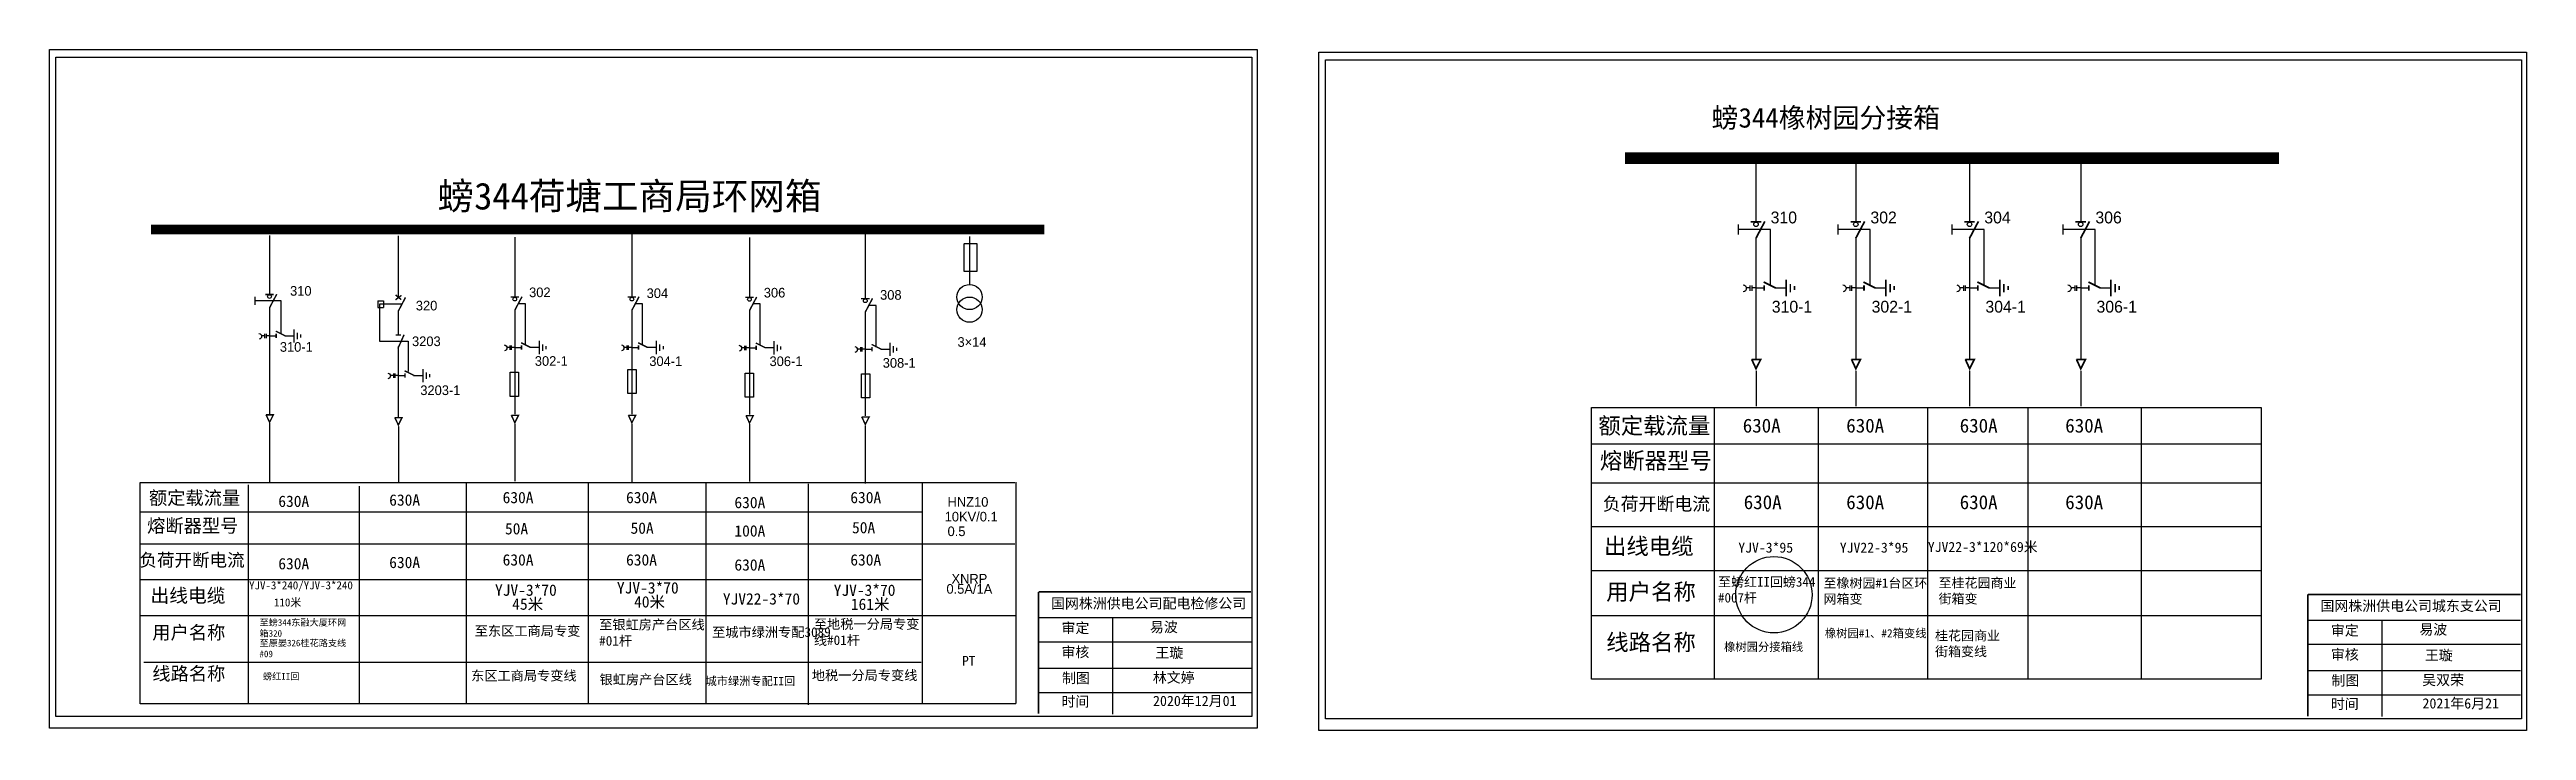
# Model space of a CAD drawing. Extents: x 27 to 779, y -100 to 136.
# Drawn here: x 27 to 403.9, y -99.7 to 4 of the extents above; entities that cross this region are included whole.
import ezdxf

# ---------------------------------------------------------------- set-up
doc = ezdxf.new("R2010")
doc.units = 0
doc.header["$LTSCALE"] = 0.774411
doc.linetypes.add('ACAD_ISO02W100', pattern=[15, 12, -3])
doc.linetypes.add('CENTER', pattern=[50.8, 31.75, -6.35, 6.35, -6.35])
doc.layers.get('0').update_dxf_attribs({"linetype": 'CONTINUOUS'})
doc.layers.add('2', color=7, linetype='CONTINUOUS')
doc.styles.add('hztxt_txtstyle_0.00_0_0', font='simkai.ttf')
doc.styles.add('hztxt_txtstyle_1.80_0_0', font='', dxfattribs={"height": 1.8, "bigfont": 'hztxt.shx'})
doc.styles.add('hztxt_txtstyle_2.70_0_0', font='simkai.ttf', dxfattribs={"height": 2.7})
doc.styles.add('hztxt_txtstyle_4.54_0_0', font='', dxfattribs={"height": 4.541125, "bigfont": 'hztxt.shx'})
doc.styles.add('hztxt_txtstyle_4.76_0_0', font='', dxfattribs={"height": 4.761483, "bigfont": 'hztxt.shx'})
doc.styles.get("Standard").update_dxf_attribs({"font": '', "height": 2.5})
doc.styles.add('字体', font='simkai_0.ttf', dxfattribs={"height": 2.5})
doc.styles.get('hztxt_txtstyle_1.80_0_0').set_extended_font_data('hztxt')
doc.styles.get('hztxt_txtstyle_4.54_0_0').set_extended_font_data('hztxt')
doc.styles.get('hztxt_txtstyle_4.76_0_0').set_extended_font_data('hztxt')
doc.styles.get('Standard').set_extended_font_data('SimSun')

msp = doc.modelspace()

# ---------------------------------------------------------------- texts
at = {"style": 'hztxt_txtstyle_1.80_0_0'}
for s, height, p in [('310', 1.8, (288.91, -22.48)), ('302', 1.8, (304.1, -22.48)), ('304', 1.8, (321.43, -22.48)), ('306', 1.8, (338.34, -22.48)), ('310', 1.467, (63.57, -33.49)), ('302', 1.467, (99.95, -33.71)), ('304', 1.467, (117.84, -33.84)), ('306', 1.467, (135.67, -33.76)), ('308', 1.467, (153.37, -34.1)), ('320', 1.467, (82.71, -35.73)), ('310-1', 1.8, (289.09, -36.06)), ('302-1', 1.8, (304.28, -36.06)), ('304-1', 1.8, (321.6, -36.06)), ('306-1', 1.8, (338.51, -36.06)), ('310-1', 1.467, (62.01, -42.02)), ('3203', 1.467, (82.13, -41.16)), ('3×14', 1.467, (165.15, -41.27)), ('302-1', 1.467, (100.82, -44.16)), ('304-1', 1.467, (118.24, -44.19)), ('306-1', 1.467, (136.54, -44.2)), ('308-1', 1.467, (153.77, -44.45)), ('3203-1', 1.467, (83.39, -48.61)), ('10KV/0.1', 1.467, (163.2, -67.85)), ('HNZ10', 1.467, (163.64, -65.61)), ('0.5', 1.467, (163.64, -70.08)), ('0.5A/1A', 1.467, (163.47, -78.85)), ('XNRP', 1.467, (164.24, -77.31))]:
    msp.add_text(s, height=height, dxfattribs=at).set_placement(p)
at = {"attachment_point": 1}
for s, insert, char_height, width, style in [('{\\fSimSun|b0|i0|c134|p2;螃344橡树园分接箱}', (279.93, -4.9), 3, 89.4921, 'hztxt_txtstyle_0.00_0_0'), ('{\\fSimSun|b0|i0|c134|p2;螃344荷塘工商局环网箱}', (86.02, -16.28), 4.0812, 120.5132, 'hztxt_txtstyle_2.70_0_0')]:
    msp.add_mtext(s, dxfattribs=dict(at, insert=insert, char_height=char_height, width=width, style=style))
at = {"linetype": 'Continuous', "attachment_point": 1}
for s, insert, char_height, width in [('额定载流量', (262.69, -52.02), 2.5, 18.9637), ('熔断器型号', (262.92, -57.35), 2.5, 19.2014), ('负荷开断电流', (263.35, -64.17), 2, 22.8184), ('出线电缆', (263.55, -70.36), 2.5, 17.513), ('用户名称', (263.89, -77.3), 2.5, 17.0432), ('线路名称', (263.89, -84.98), 2.5, 17.0432)]:
    msp.add_mtext(s, dxfattribs=dict(at, insert=insert, char_height=char_height, width=width))
for s, insert, char_height, width, style in [('{\\fKaiTi_GB2312|b0|i0|c134|p49;630A}', (284.67, -52.2), 2.1195, 17.0432, 'hztxt_txtstyle_0.00_0_0'), ('{\\fKaiTi_GB2312|b0|i0|c134|p49;630A}', (300.42, -52.2), 2.1195, 17.0432, 'hztxt_txtstyle_0.00_0_0'), ('{\\fKaiTi_GB2312|b0|i0|c134|p49;630A}', (317.69, -52.2), 2.1195, 17.0432, 'hztxt_txtstyle_0.00_0_0'), ('{\\fKaiTi_GB2312|b0|i0|c134|p49;630A}', (333.75, -52.2), 2.1195, 17.0432, 'hztxt_txtstyle_0.00_0_0'), ('{\\fSimSun|b0|i0|c134|p2;额定载流量}', (42.09, -63.24), 2.0372, 15.6856, 'hztxt_txtstyle_0.00_0_0'), ('{\\fSimSun|b0|i0|c134|p2;630A}', (61.78, -63.91), 1.7271, 13.8878, 'hztxt_txtstyle_0.00_0_0'), ('{\\fSimSun|b0|i0|c134|p2;630A}', (78.66, -63.72), 1.7271, 13.8878, 'hztxt_txtstyle_0.00_0_0'), ('{\\fSimSun|b0|i0|c134|p2;630A}', (95.92, -63.34), 1.7271, 13.8878, 'hztxt_txtstyle_0.00_0_0'), ('{\\fSimSun|b0|i0|c134|p2;630A}', (114.71, -63.34), 1.7271, 13.8878, 'hztxt_txtstyle_0.00_0_0'), ('{\\fSimSun|b0|i0|c134|p2;630A}', (148.84, -63.34), 1.7271, 13.8878, 'hztxt_txtstyle_0.00_0_0'), ('{\\fKaiTi_GB2312|b0|i0|c134|p49;630A}', (284.82, -63.86), 2.1195, 17.0432, 'hztxt_txtstyle_0.00_0_0'), ('{\\fKaiTi_GB2312|b0|i0|c134|p49;630A}', (300.42, -63.86), 2.1195, 17.0432, 'hztxt_txtstyle_0.00_0_0'), ('{\\fKaiTi_GB2312|b0|i0|c134|p49;630A}', (317.69, -63.86), 2.1195, 17.0432, 'hztxt_txtstyle_0.00_0_0'), ('{\\fKaiTi_GB2312|b0|i0|c134|p49;630A}', (333.75, -63.86), 2.1195, 17.0432, 'hztxt_txtstyle_0.00_0_0'), ('{\\fSimSun|b0|i0|c134|p2;熔断器型号}', (41.81, -67.48), 2.0372, 16.269, 'hztxt_txtstyle_0.00_0_0'), ('{\\fSimSun|b0|i0|c134|p2;630A}', (131.2, -64.1), 1.7271, 13.8878, 'hztxt_txtstyle_0.00_0_0'), ('{\\fSimSun|b0|i0|c134|p2;50A}', (96.28, -68.09), 1.7271, 13.8878, 'hztxt_txtstyle_0.00_0_0'), ('{\\fSimSun|b0|i0|c134|p2;50A}', (115.39, -68), 1.7271, 13.8878, 'hztxt_txtstyle_0.00_0_0'), ('{\\fSimSun|b0|i0|c134|p2;100A}', (131.2, -68.42), 1.7271, 13.8878, 'hztxt_txtstyle_0.00_0_0'), ('{\\fSimSun|b0|i0|c134|p2;50A}', (149.1, -67.92), 1.7271, 13.8878, 'hztxt_txtstyle_0.00_0_0'), ('{\\fSimSun|b0|i0|c134|p2;YJV-3*95}', (283.99, -71.06), 1.5333, 17.7099, 'hztxt_txtstyle_0.00_0_0'), ('{\\fSimSun|b0|i0|c134|p2;YJV22-3*95}', (299.44, -71.06), 1.5333, 17.7099, 'hztxt_txtstyle_0.00_0_0'), ('{\\fSimSun|b0|i0|c134|p2;YJV22-3*120*69米}', (312.84, -70.96), 1.5333, 17.7099, 'hztxt_txtstyle_0.00_0_0'), ('{\\fSimSun|b0|i0|c134|p2;\\H0.96x;负荷开断电流}', (40.65, -72.74), 2.0372, 18.6276, 'hztxt_txtstyle_0.00_0_0'), ('{\\fSimSun|b0|i0|c134|p2;630A}', (61.78, -73.41), 1.7271, 13.8878, 'hztxt_txtstyle_0.00_0_0'), ('{\\fSimSun|b0|i0|c134|p2;630A}', (78.66, -73.22), 1.7271, 13.8878, 'hztxt_txtstyle_0.00_0_0'), ('{\\fSimSun|b0|i0|c134|p2;630A}', (95.92, -72.83), 1.7271, 13.8878, 'hztxt_txtstyle_0.00_0_0'), ('{\\fSimSun|b0|i0|c134|p2;630A}', (114.71, -72.83), 1.7271, 13.8878, 'hztxt_txtstyle_0.00_0_0'), ('{\\fSimSun|b0|i0|c134|p2;630A}', (131.2, -73.6), 1.7271, 13.8878, 'hztxt_txtstyle_0.00_0_0'), ('{\\fSimSun|b0|i0|c134|p2;630A}', (148.84, -72.83), 1.7271, 13.8878, 'hztxt_txtstyle_0.00_0_0'), ('{\\fSimSun|b0|i0|c134|p2;出线电缆}', (42.32, -78.08), 2.0933, 14.2706, 'hztxt_txtstyle_0.00_0_0'), ('{\\fSimSun|b0|i0|c134|p2;YJV-3*240/YJV-3*240}', (57.33, -76.96), 1.2223, 13.8878, 'hztxt_txtstyle_0.00_0_0'), ('{\\fSimSun|b0|i0|c134|p2;YJV-3*70}', (94.76, -77.44), 1.7271, 13.8878, 'hztxt_txtstyle_0.00_0_0'), ('{\\fSimSun|b0|i0|c134|p2;YJV-3*70}', (113.32, -77.09), 1.7271, 13.8878, 'hztxt_txtstyle_0.00_0_0'), ('{\\fSimSun|b0|i0|c134|p2;40米}', (115.93, -79.22), 1.7271, 13.8878, 'hztxt_txtstyle_0.00_0_0'), ('{\\fSimSun|b0|i0|c134|p2;YJV22-3*70}', (129.44, -78.77), 1.7271, 13.8878, 'hztxt_txtstyle_0.00_0_0'), ('{\\fSimSun|b0|i0|c134|p2;YJV-3*70}', (146.31, -77.45), 1.7271, 13.8878, 'hztxt_txtstyle_0.00_0_0'), ('{\\fSimSun|b0|i0|c134|p2;至螃红II回螃344\\P#007杆}', (280.91, -76.32), 1.4485, 15.7195, 'hztxt_txtstyle_4.76_0_0'), ('{\\fSimSun|b0|i0|c134|p2;至橡树园#1台区环网箱变}', (296.96, -76.5), 1.4485, 15.8026, 'hztxt_txtstyle_4.54_0_0'), ('{\\fSimSun|b0|i0|c134|p2;至桂花园商业\\P街箱变}', (314.47, -76.47), 1.4485, 20.9978, 'hztxt_txtstyle_0.00_0_0'), ('{\\fSimSun|b0|i0|c134|p2;至螃344东融大厦环网箱320}', (58.92, -82.73), 0.9969, 13.2847, 'hztxt_txtstyle_0.00_0_0'), ('{\\fSimSun|b0|i0|c134|p2;110米}', (61.12, -79.56), 1.2223, 13.8878, 'hztxt_txtstyle_0.00_0_0'), ('{\\fSimSun|b0|i0|c134|p2;45米}', (97.38, -79.56), 1.7271, 13.8878, 'hztxt_txtstyle_0.00_0_0'), ('{\\fSimSun|b0|i0|c134|p2;至银虹房产台区线#01杆}', (110.61, -82.82), 1.4725, 17.1217, 'hztxt_txtstyle_0.00_0_0'), ('{\\fSimSun|b0|i0|c134|p2;至地税一分局专变\\P线#01杆}', (143.29, -82.73), 1.4725, 22.4369, 'hztxt_txtstyle_0.00_0_0'), ('{\\fSimSun|b0|i0|c134|p2;161米}', (148.92, -79.58), 1.7271, 13.8878, 'hztxt_txtstyle_0.00_0_0'), ('国网株洲供电公司配电检修公司', (179.38, -79.54), 1.556, 42.5397, '字体'), ('{\\fSimSun|b0|i0|c134|p2;易波}', (194.44, -83.14), 1.556, 12.1686, '字体'), ('国网株洲供电公司城东支公司', (372.59, -79.92), 1.556, 42.5397, '字体'), ('{\\fSimSun|b0|i0|c134|p2;用户名称}', (42.6, -83.73), 2.0372, 13.8878, 'hztxt_txtstyle_0.00_0_0'), ('{\\fSimSun|b0|i0|c134|p2;至原晏326桂花路支线#09}', (58.92, -85.85), 0.9969, 13.2847, 'hztxt_txtstyle_0.00_0_0'), ('{\\fSimSun|b0|i0|c134|p2;至东区工商局专变}', (91.68, -83.78), 1.4725, 17.1217, 'hztxt_txtstyle_0.00_0_0'), ('{\\fSimSun|b0|i0|c134|p2;至城市绿洲专配3089}', (127.8, -83.96), 1.4725, 17.1217, 'hztxt_txtstyle_0.00_0_0'), ('审定', (180.97, -83.28), 1.556, 12.1686, '字体'), ('审核', (180.97, -86.94), 1.556, 12.1686, '字体'), ('{\\fSimSun|b0|i0|c134|p2;橡树园分接箱线}', (281.82, -86.31), 1.2608, 15.3251, 'hztxt_txtstyle_0.00_0_0'), ('{\\fSimSun|b0|i0|c134|p2;橡树园#1、#2箱变线}', (297.17, -84.24), 1.2608, 15.3251, 'hztxt_txtstyle_0.00_0_0'), ('{\\fSimSun|b0|i0|c134|p2;桂花园商业\\P街箱变线}', (313.94, -84.5), 1.4485, 20.9978, 'hztxt_txtstyle_0.00_0_0'), ('审定', (374.18, -83.66), 1.556, 12.1686, '字体'), ('{\\fSimSun|b0|i0|c134|p2;易波}', (387.65, -83.51), 1.556, 12.1686, '字体'), ('{\\fSimSun|b0|i0|c134|p2;线路名称}', (42.6, -89.99), 2.0372, 13.8878, 'hztxt_txtstyle_0.00_0_0'), ('{\\fSimSun|b0|i0|c134|p2;东区工商局专变线}', (91.12, -90.59), 1.4725, 17.1217, 'hztxt_txtstyle_0.00_0_0'), ('{\\fSimSun|b0|i0|c134|p2;地税一分局专变线}', (142.98, -90.53), 1.4725, 22.4369, 'hztxt_txtstyle_0.00_0_0'), ('{\\fSimSun|b0|i0|c134|p2;PT}', (165.87, -88.32), 1.4725, 11.4561, 'hztxt_txtstyle_0.00_0_0'), ('{\\fSimSun|b0|i0|c134|p2;王璇}', (195.27, -87.05), 1.556, 17.1438, '字体'), ('审核', (374.18, -87.32), 1.556, 12.1686, '字体'), ('{\\fSimSun|b0|i0|c134|p2;王璇}', (388.48, -87.43), 1.556, 17.1438, '字体'), ('{\\fSimSun|b0|i0|c134|p2;螃红II回}', (59.44, -90.93), 0.9969, 13.2847, 'hztxt_txtstyle_0.00_0_0'), ('{\\fSimSun|b0|i0|c134|p2;银虹房产台区线}', (110.67, -91.17), 1.4725, 17.1217, 'hztxt_txtstyle_0.00_0_0'), ('{\\fSimSun|b0|i0|c134|p2;城市绿洲专配II回}', (126.81, -91.52), 1.25, 16.1172, 'hztxt_txtstyle_0.00_0_0'), ('制图', (181.05, -90.9), 1.556, 12.1686, '字体'), ('{\\fSimSun|b0|i0|c134|p2;林文婷}', (194.87, -90.83), 1.556, 12.1686, '字体'), ('2020{\\fSimSun|b0|i0|c134|p2;年}12{\\fSimSun|b0|i0|c134|p2;月01}', (194.91, -94.38), 1.556, 13.5403, '字体'), ('制图', (374.26, -91.27), 1.556, 12.1686, '字体'), ('{\\fSimSun|b0|i0|c134|p2;吴双荣}', (388.08, -91.2), 1.556, 12.1686, '字体'), ('时间', (180.97, -94.47), 1.556, 12.1686, '字体'), ('时间', (374.18, -94.84), 1.556, 12.1686, '字体'), ('2021{\\fSimSun|b0|i0|c134|p2;年}6{\\fSimSun|b0|i0|c134|p2;月21}', (388.12, -94.76), 1.556, 12.1686, '字体')]:
    msp.add_mtext(s, dxfattribs=dict(at, insert=insert, char_height=char_height, width=width, style=style))

# ---------------------------------------------------------------- blocks, each defined once
blk = doc.blocks.new('JD')
for points in [[(-2, 0.2), (-2, -0.2), (2, 0.2), (2, -0.2)], [(1, -1.2), (1, -0.8), (-1, -1.2), (-1, -0.8)], [(-0.5, -1.8), (-0.5, -2.2), (0.5, -1.8), (0.5, -2.2)]]:
    blk.add_trace(points)

# ---------------------------------------------------------------- linework, layer by layer
for p, q in [((286.68, -13.1), (286.68, -22.22)), ((301.87, -13.1), (301.87, -22.22)), ((319.19, -13.1), (319.19, -22.22)), ((336.1, -13.1), (336.1, -22.22)), ((60.44, -24.31), (60.44, -33.28)), ((80.04, -24.36), (80.04, -33.78)), ((97.77, -24.59), (97.77, -33.66)), ((115.59, -23.64), (115.59, -33.66)), ((133.49, -24.64), (133.49, -33.7)), ((151.12, -23.9), (151.12, -33.92)), ((166.96, -24.48), (166.96, -31.85)), ((286.68, -24.67), (286.68, -43.13)), ((301.87, -24.67), (301.87, -43.13)), ((319.19, -24.67), (319.19, -43.13)), ((336.1, -24.67), (336.1, -43.13)), ((286.68, -32.31), (287.93, -32.31)), ((289.55, -32.27), (291.25, -32.27)), ((301.87, -32.31), (303.12, -32.31)), ((304.74, -32.27), (306.44, -32.27)), ((319.19, -32.31), (320.44, -32.31)), ((322.07, -32.27), (323.76, -32.27)), ((336.1, -32.31), (337.35, -32.31)), ((338.98, -32.27), (340.67, -32.27)), ((60.44, -35.28), (60.44, -51.59)), ((76.91, -34.29), (77.79, -34.29)), ((76.91, -34.29), (76.91, -35.27)), ((76.91, -35.27), (77.79, -35.27)), ((77.79, -34.29), (77.79, -35.27)), ((80.04, -35.78), (80.04, -39.42)), ((97.77, -35.66), (97.77, -51.51)), ((115.59, -35.66), (115.59, -51.51)), ((133.49, -35.71), (133.49, -51.56)), ((151.12, -35.92), (151.12, -51.77)), ((60.44, -39.62), (61.46, -39.62)), ((62.78, -39.59), (64.16, -39.59)), ((80.04, -41.24), (80.04, -51.97)), ((97.77, -41.37), (98.79, -41.37)), ((100.11, -41.34), (101.5, -41.34)), ((115.59, -41.37), (116.6, -41.37)), ((117.93, -41.34), (119.31, -41.34)), ((133.49, -41.42), (134.51, -41.42)), ((135.83, -41.39), (137.21, -41.39)), ((151.12, -41.63), (152.13, -41.63)), ((153.46, -41.6), (154.84, -41.6)), ((80.04, -45.64), (81.06, -45.64)), ((82.38, -45.62), (83.76, -45.62))]:
    msp.add_line(p, q)
at = {"linetype": 'ACAD_ISO02W100'}
for p, q in [((80.48, -34.8), (77.19, -34.8)), ((77.19, -34.8), (77.19, -40.4)), ((77.19, -40.4), (81.53, -40.4)), ((81.53, -40.4), (81.53, -45.01))]:
    msp.add_line(p, q, dxfattribs=at)
at = {"linetype": 'CENTER'}
for p, q in [((286.69, -44.9), (286.69, -50.32)), ((301.88, -44.9), (301.88, -50.32)), ((319.2, -44.9), (319.2, -50.32)), ((336.11, -44.9), (336.11, -50.32)), ((60.45, -52.91), (60.45, -61.93)), ((80.05, -53.41), (80.05, -61.88)), ((97.78, -53.01), (97.78, -61.73)), ((115.59, -53.01), (115.59, -61.83)), ((133.5, -53.06), (133.5, -61.78)), ((151.12, -53.27), (151.12, -62.09))]:
    msp.add_line(p, q, dxfattribs=at)
at = {"linetype": 'Continuous'}
for p, q in [((280.31, -50.59), (280.31, -91.86)), ((296.16, -50.59), (296.16, -91.86)), ((312.81, -50.59), (312.81, -91.86)), ((328.08, -50.59), (328.08, -91.86)), ((345.31, -50.59), (345.31, -91.86)), ((261.64, -56.03), (363.57, -56.03)), ((40.76, -61.91), (173.88, -61.91)), ((40.76, -95.61), (40.76, -61.91)), ((57.18, -62.27), (57.18, -95.6)), ((74.1, -62.49), (74.1, -95.58)), ((90.37, -61.97), (90.37, -95.6)), ((108.94, -61.97), (108.94, -95.6)), ((126.86, -61.99), (126.86, -95.62)), ((142.4, -62.11), (142.4, -95.74)), ((159.77, -61.93), (159.77, -95.63)), ((174.02, -61.85), (174.02, -95.56)), ((261.64, -61.97), (363.57, -61.97)), ((40.76, -66.41), (159.74, -66.41)), ((40.76, -71.25), (173.88, -71.25)), ((261.64, -68.61), (363.57, -68.61)), ((261.64, -75.33), (363.57, -75.33)), ((40.76, -76.66), (159.6, -76.66)), ((40.76, -82.14), (174.02, -82.14)), ((177.5, -82.47), (209.84, -82.47)), ((188.72, -82.47), (188.72, -97.17)), ((261.64, -82.17), (363.57, -82.17)), ((370.71, -82.85), (403.05, -82.85)), ((381.93, -82.85), (381.93, -97.55)), ((177.5, -86.15), (209.84, -86.15)), ((370.71, -86.53), (403.05, -86.53)), ((41.3, -89.25), (159.62, -89.25)), ((177.5, -90.17), (209.84, -90.17)), ((177.5, -93.86), (209.84, -93.86)), ((370.71, -90.55), (403.05, -90.55)), ((370.71, -94.24), (403.05, -94.24)), ((174.02, -95.61), (40.76, -95.61))]:
    msp.add_line(p, q, dxfattribs=at)
for points in [[(26.96, 3.98), (210.74, 3.98), (210.74, -99.29), (26.96, -99.29)], [(27.94, 2.81), (209.96, 2.81), (209.96, -97.52), (27.94, -97.52)], [(220.17, 3.6), (403.95, 3.6), (403.95, -99.66), (220.17, -99.66)], [(221.15, 2.43), (403.17, 2.43), (403.17, -97.9), (221.15, -97.9)], [(97.09, -45.14), (98.36, -45.14), (98.36, -48.81), (97.09, -48.81)], [(114.98, -44.7), (116.25, -44.7), (116.25, -48.37), (114.98, -48.37)], [(132.84, -45.28), (134.12, -45.28), (134.12, -48.95), (132.84, -48.95)], [(150.55, -45.39), (151.83, -45.39), (151.83, -49.05), (150.55, -49.05)], [(261.64, -50.51), (363.57, -50.51), (363.57, -91.87), (261.64, -91.87)]]:
    msp.add_lwpolyline(points, close=True, dxfattribs=at)
for points, const_width in [([(266.77, -12.54), (366.29, -12.54)], 1.8), ([(285.89, -22.25), (287.48, -22.25)], 0.27), ([(286.68, -24.74), (288.03, -22.18)], 0.27), ([(301.08, -22.25), (302.67, -22.25)], 0.27), ([(301.87, -24.74), (303.22, -22.18)], 0.27), ([(318.4, -22.25), (319.99, -22.25)], 0.27), ([(319.19, -24.74), (320.54, -22.18)], 0.27), ([(335.31, -22.25), (336.9, -22.25)], 0.27), ([(336.1, -24.74), (337.45, -22.18)], 0.27), ([(42.41, -23.42), (178.37, -23.42)], 1.47), ([(59.79, -33.31), (61.09, -33.31)], 0.22), ([(60.44, -35.34), (61.54, -33.26)], 0.22), ([(79.62, -34.11), (80.52, -33.44)], 0.22), ([(79.63, -33.37), (80.49, -34.09)], 0.22), ([(80.04, -35.84), (81.14, -33.75)], 0.22), ([(97.12, -33.69), (98.42, -33.69)], 0.22), ([(97.77, -35.71), (98.87, -33.63)], 0.22), ([(114.94, -33.69), (116.24, -33.69)], 0.22), ([(115.59, -35.71), (116.69, -33.63)], 0.22), ([(132.84, -33.73), (134.14, -33.73)], 0.22), ([(133.49, -35.76), (134.59, -33.68)], 0.22), ([(150.47, -33.95), (151.77, -33.95)], 0.22), ([(151.12, -35.98), (152.22, -33.89)], 0.22), ([(287.86, -31.41), (289.66, -32.31)], 0.27), ([(287.93, -31.89), (287.93, -32.72)], 0.27), ([(303.05, -31.41), (304.85, -32.31)], 0.27), ([(303.12, -31.89), (303.12, -32.72)], 0.27), ([(320.37, -31.41), (322.17, -32.31)], 0.27), ([(320.44, -31.89), (320.44, -32.72)], 0.27), ([(337.28, -31.41), (339.08, -32.31)], 0.27), ([(337.35, -31.89), (337.35, -32.72)], 0.27), ([(61.4, -38.88), (62.87, -39.62)], 0.22), ([(61.46, -39.28), (61.46, -39.95)], 0.22), ([(79.65, -39.48), (80.46, -39.48)], 0.22), ([(79.99, -41.51), (80.92, -39.43)], 0.22), ([(98.73, -40.64), (100.2, -41.37)], 0.22), ([(98.79, -41.03), (98.79, -41.71)], 0.22), ([(116.55, -40.64), (118.01, -41.37)], 0.22), ([(116.6, -41.03), (116.6, -41.71)], 0.22), ([(134.45, -40.68), (135.92, -41.42)], 0.22), ([(134.51, -41.08), (134.51, -41.75)], 0.22), ([(152.08, -40.9), (153.54, -41.63)], 0.22), ([(152.13, -41.29), (152.13, -41.97)], 0.22), ([(81, -44.91), (82.47, -45.64)], 0.22), ([(81.06, -45.31), (81.06, -45.98)], 0.22), ([(286.02, -43.21), (287.39, -43.21), (286.69, -44.6), (286.03, -43.18)], 0.27), ([(301.21, -43.21), (302.58, -43.21), (301.88, -44.6), (301.22, -43.18)], 0.27), ([(318.53, -43.21), (319.9, -43.21), (319.2, -44.6), (318.55, -43.18)], 0.27), ([(335.44, -43.21), (336.82, -43.21), (336.11, -44.6), (335.46, -43.18)], 0.27), ([(59.9, -51.62), (61.02, -51.62), (60.45, -52.76), (59.91, -51.6)], 0.22), ([(79.5, -52.04), (80.62, -52.04), (80.05, -53.17), (79.51, -52.02)], 0.22), ([(97.23, -51.69), (98.35, -51.69), (97.78, -52.82), (97.24, -51.67)], 0.22), ([(115.05, -51.69), (116.17, -51.69), (115.59, -52.82), (115.06, -51.67)], 0.22), ([(132.95, -51.74), (134.07, -51.74), (133.5, -52.87), (132.96, -51.72)], 0.22), ([(150.58, -51.95), (151.7, -51.95), (151.12, -53.09), (150.59, -51.93)], 0.22)]:
    msp.add_lwpolyline(points, dxfattribs=dict(const_width=const_width))
for points in [[(166.11, -25.62), (166.11, -29.73), (168.14, -29.73), (168.14, -25.58), (166.11, -25.58)], [(283.96, -22.66), (283.96, -24.16)], [(299.15, -22.66), (299.15, -24.16)], [(316.47, -22.66), (316.47, -24.16)], [(333.38, -22.66), (333.38, -24.16)], [(58.22, -33.64), (58.22, -34.87)], [(285.77, -32.29), (285.21, -32.29)], [(285.77, -31.91), (285.77, -32.73)], [(286.03, -31.91), (286.03, -32.73)], [(286.68, -32.29), (286.03, -32.29)], [(300.96, -32.29), (300.39, -32.29)], [(300.96, -31.91), (300.96, -32.73)], [(301.22, -31.91), (301.22, -32.73)], [(301.87, -32.29), (301.22, -32.29)], [(318.28, -32.29), (317.72, -32.29)], [(318.28, -31.91), (318.28, -32.73)], [(318.54, -31.91), (318.54, -32.73)], [(319.19, -32.29), (318.54, -32.29)], [(335.2, -32.29), (334.63, -32.29)], [(335.2, -31.91), (335.2, -32.73)], [(335.45, -31.91), (335.45, -32.73)], [(336.1, -32.29), (335.45, -32.29)], [(59.7, -39.6), (59.24, -39.6)], [(59.7, -39.3), (59.7, -39.96)], [(59.91, -39.3), (59.91, -39.96)], [(60.44, -39.6), (59.91, -39.6)], [(97.03, -41.36), (96.57, -41.36)], [(97.03, -41.05), (97.03, -41.72)], [(97.24, -41.05), (97.24, -41.72)], [(97.77, -41.36), (97.24, -41.36)], [(114.85, -41.36), (114.38, -41.36)], [(114.85, -41.05), (114.85, -41.72)], [(115.05, -41.05), (115.05, -41.72)], [(115.58, -41.36), (115.05, -41.36)], [(132.75, -41.41), (132.29, -41.41)], [(132.75, -41.1), (132.75, -41.77)], [(132.96, -41.1), (132.96, -41.77)], [(133.49, -41.41), (132.96, -41.41)], [(150.38, -41.31), (150.38, -41.98)], [(150.58, -41.31), (150.58, -41.98)], [(150.38, -41.62), (149.91, -41.62)], [(151.12, -41.62), (150.58, -41.62)], [(79.3, -45.63), (78.84, -45.63)], [(79.3, -45.32), (79.3, -45.99)], [(79.51, -45.32), (79.51, -45.99)], [(80.04, -45.63), (79.51, -45.63)]]:
    msp.add_lwpolyline(points)
at = {"linetype": 'ACAD_ISO02W100'}
for points in [[(288.9, -31.76), (288.9, -23.41), (283.96, -23.41)], [(304.08, -31.76), (304.08, -23.41), (299.15, -23.41)], [(321.41, -31.76), (321.41, -23.41), (316.47, -23.41)], [(338.32, -31.76), (338.32, -23.41), (333.38, -23.41)], [(62.24, -39.27), (62.24, -34.26), (58.22, -34.26)], [(99.41, -41.04), (99.41, -34.7), (98.31, -34.7)], [(117.22, -41.04), (117.22, -34.7), (116.12, -34.7)], [(135.13, -41.09), (135.13, -34.74), (134.03, -34.74)], [(152.75, -41.3), (152.75, -34.96), (151.66, -34.96)]]:
    msp.add_lwpolyline(points, dxfattribs=at)
for points in [[(284.72, -31.83, -0.877934), (284.74, -32.92)], [(299.91, -31.83, -0.877934), (299.93, -32.92)], [(317.23, -31.83, -0.877934), (317.25, -32.92)], [(334.14, -31.83, -0.877934), (334.16, -32.92)], [(58.84, -39.23, -0.877934), (58.86, -40.12)], [(96.17, -40.98, -0.877934), (96.19, -41.87)], [(113.99, -40.98, -0.877934), (114.01, -41.87)], [(131.89, -41.03, -0.877934), (131.91, -41.92)], [(149.52, -41.24, -0.877934), (149.54, -42.13)], [(78.44, -45.26, -0.877934), (78.46, -46.15)]]:
    msp.add_lwpolyline(points, format="xyb")
at = {"linetype": 'Continuous', "const_width": 0.259}
for points in [[(177.48, -78.58), (177.48, -97.11)], [(177.5, -78.58), (209.84, -78.58)], [(370.69, -78.96), (370.69, -97.49)], [(370.71, -78.96), (403.05, -78.96)]]:
    msp.add_lwpolyline(points, dxfattribs=at)
for centre, radius in [((286.68, -22.63), 0.346), ((301.87, -22.63), 0.346), ((319.19, -22.63), 0.346), ((336.1, -22.63), 0.346), ((60.44, -33.62), 0.282), ((97.77, -34), 0.282), ((115.59, -34), 0.282), ((133.49, -34.04), 0.282), ((151.12, -34.26), 0.282)]:
    msp.add_circle(centre, radius)
at = {"color": 1}
msp.add_circle((289.41, -79), 5.81, dxfattribs=at)
at = {"layer": '2', "color": 3}
for centre in [(166.99, -33.69), (166.99, -35.61)]:
    msp.add_circle(centre, 1.92, dxfattribs=at)

# ---------------------------------------------------------------- block references
at = {"rotation": 90}
for p, xscale, yscale, zscale in [((291.28, -32.32), 0.6299999999999955, 0.6299999999999955, 0.63), ((306.46, -32.32), 0.6299999999999955, 0.6299999999999955, 0.63), ((323.79, -32.32), 0.6299999999999955, 0.6299999999999955, 0.63), ((340.7, -32.32), 0.6299999999999955, 0.6299999999999955, 0.63), ((64.18, -39.63), 0.513363115313382, 0.513363115313382, 0.5133631153133913), ((101.51, -41.38), 0.513363115313382, 0.513363115313382, 0.5133631153133913), ((119.33, -41.38), 0.513363115313382, 0.513363115313382, 0.5133631153133913), ((137.23, -41.43), 0.513363115313382, 0.513363115313382, 0.5133631153133913), ((154.86, -41.64), 0.513363115313382, 0.513363115313382, 0.5133631153133913), ((83.78, -45.66), 0.513363115313382, 0.513363115313382, 0.5133631153133913)]:
    msp.add_blockref('JD', p, dxfattribs=dict(at, xscale=xscale, yscale=yscale, zscale=zscale))

msp.set_redraw_order([(e.dxf.handle, doc.entitydb.next_handle()) for e in msp.query("TEXT MTEXT ATTDEF DIMENSION ARC_DIMENSION")])  # texts and dimensions are drawn at this point

doc.saveas('drawing.dxf')
